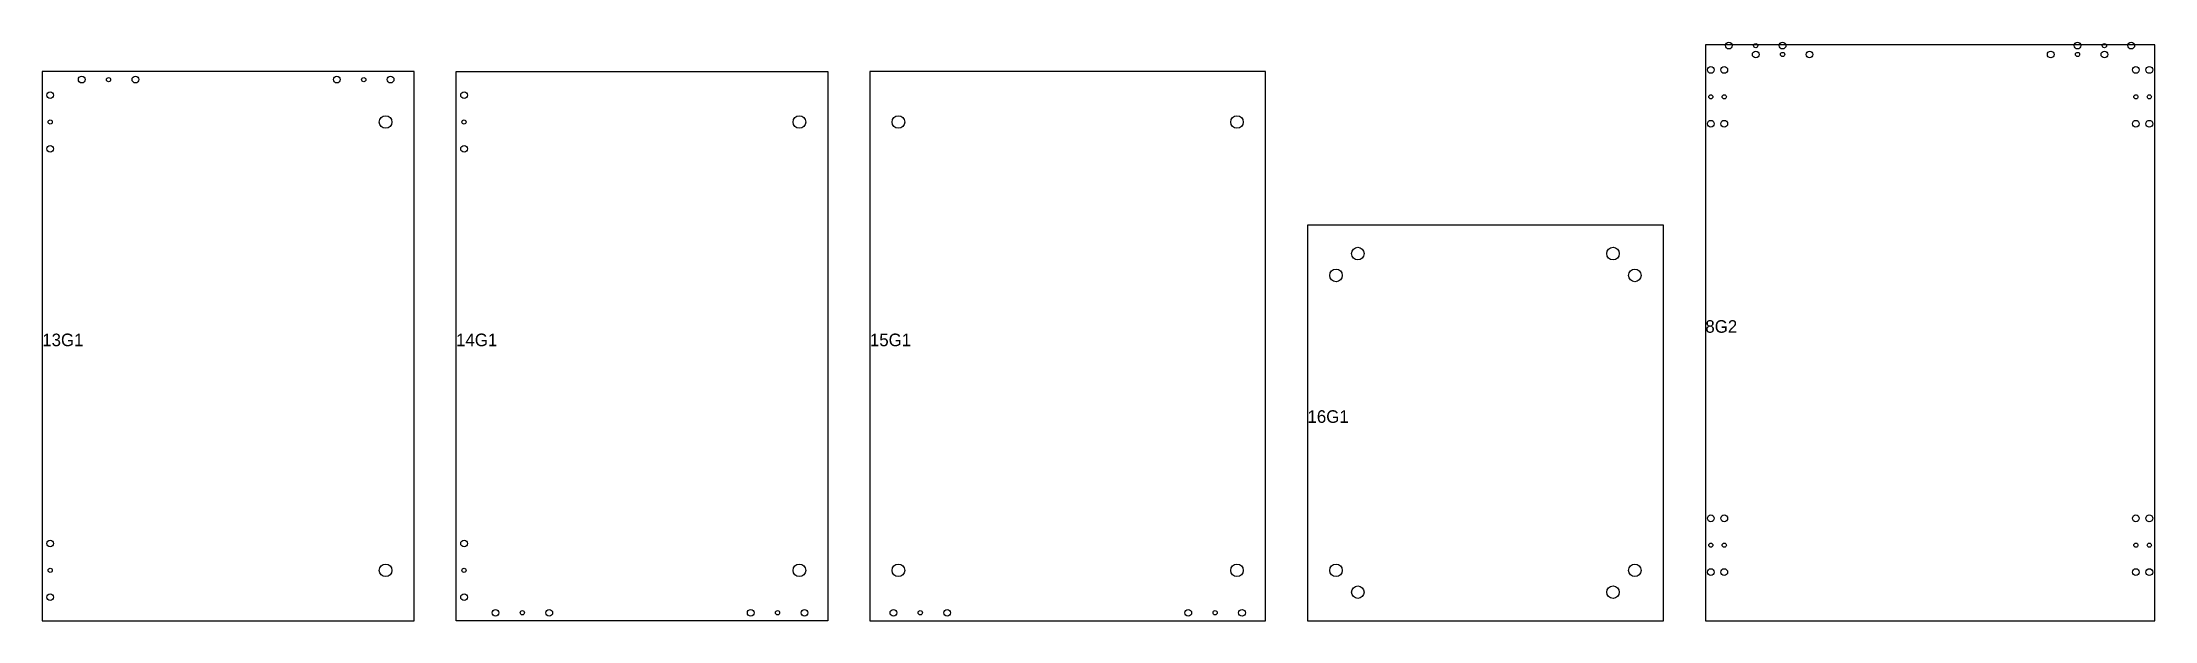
# Model space of a CAD drawing. Header units: millimetres. Extents: x 0 to 9944, y 0 to 3189.
# Drawn here: x 7427 to 9944, y 2500 to 3189 of the extents above; entities that cross this region are included whole.
import ezdxf

# ---------------------------------------------------------------- set-up
doc = ezdxf.new("R2010")
doc.units = ezdxf.units.MM
for name, color, linetype in [('contour_haut', 1, 'Continuous'), ('diam_15.0mm', 4, 'Continuous'), ('diam_5.0mm', 2, 'Continuous'), ('diam_8mm', 3, 'Continuous'), ('texte', 9, 'Continuous')]:
    doc.layers.add(name, color=color, linetype=linetype)

msp = doc.modelspace()

# ---------------------------------------------------------------- texts
at = {"layer": 'texte'}
for s, p in [('8G2', (9408.3, 2843)), ('13G1', (7427, 2827)), ('14G1', (7920, 2827)), ('15G1', (8413, 2827)), ('16G1', (8934.3, 2735.7))]:
    msp.add_text(s, height=15, dxfattribs=at).set_placement(p)

# ---------------------------------------------------------------- linework, layer by layer
at = {"layer": 'contour_haut'}
for points in [[(9408.3, 2500), (9943.7, 2500), (9943.7, 3186), (9408.3, 3186)], [(7427, 2500), (7870, 2500), (7870, 3154), (7427, 3154)], [(7920, 3154), (8363, 3154), (8363, 2500), (7920, 2500)], [(8413, 3154), (8413, 2500), (8884.3, 2500), (8884.3, 3154)], [(9358.3, 2500), (9358.3, 2971.3), (8934.3, 2971.3), (8934.3, 2500)]]:
    msp.add_lwpolyline(points, close=True, dxfattribs=at)
at = {"layer": 'diam_15.0mm'}
for centre in [(7836, 3094), (8329, 3094), (8447, 3094), (8850.3, 3094), (8994.3, 2937.3), (9298.3, 2937.3), (8968.3, 2911.3), (9324.3, 2911.3), (7836, 2560), (8329, 2560), (8447, 2560), (8850.3, 2560), (8968.3, 2560), (9324.3, 2560), (8994.3, 2534), (9298.3, 2534)]:
    msp.add_circle(centre, 7.5, dxfattribs=at)
at = {"layer": 'diam_5.0mm'}
for centre in [(9468.3, 3185), (9500.3, 3174.5), (9851.7, 3174.5), (9883.7, 3185), (7506, 3144.5), (7810, 3144.5), (9414.8, 3124), (9430.8, 3124), (9921.2, 3124), (9937.2, 3124), (7436.5, 3094), (7929.5, 3094), (9414.8, 2590), (9430.8, 2590), (9921.2, 2590), (9937.2, 2590), (7436.5, 2560), (7929.5, 2560), (7999, 2509.5), (8303, 2509.5), (8473, 2509.5), (8824.3, 2509.5)]:
    msp.add_circle(centre, 2.5, dxfattribs=at)
at = {"layer": 'diam_8mm'}
for centre in [(9436.3, 3185), (9468.3, 3174.5), (9500.3, 3185), (9532.3, 3174.5), (9819.7, 3174.5), (9851.7, 3185), (9883.7, 3174.5), (9915.7, 3185), (7474, 3144.5), (7538, 3144.5), (7778, 3144.5), (7842, 3144.5), (9414.8, 3156), (9430.8, 3156), (9921.2, 3156), (9937.2, 3156), (7436.5, 3126), (7929.5, 3126), (9414.8, 3092), (9430.8, 3092), (9921.2, 3092), (9937.2, 3092), (7436.5, 3062), (7929.5, 3062), (9414.8, 2622), (9430.8, 2622), (9921.2, 2622), (9937.2, 2622), (7436.5, 2592), (7929.5, 2592), (9414.8, 2558), (9430.8, 2558), (9921.2, 2558), (9937.2, 2558), (7436.5, 2528), (7929.5, 2528), (7967, 2509.5), (8031, 2509.5), (8271, 2509.5), (8335, 2509.5), (8441, 2509.5), (8505, 2509.5), (8792.3, 2509.5), (8856.3, 2509.5)]:
    msp.add_circle(centre, 4, dxfattribs=at)

msp.set_redraw_order([(e.dxf.handle, doc.entitydb.next_handle()) for e in msp.query("TEXT MTEXT ATTDEF DIMENSION ARC_DIMENSION")])  # texts and dimensions are drawn at this point

doc.saveas('drawing.dxf')
